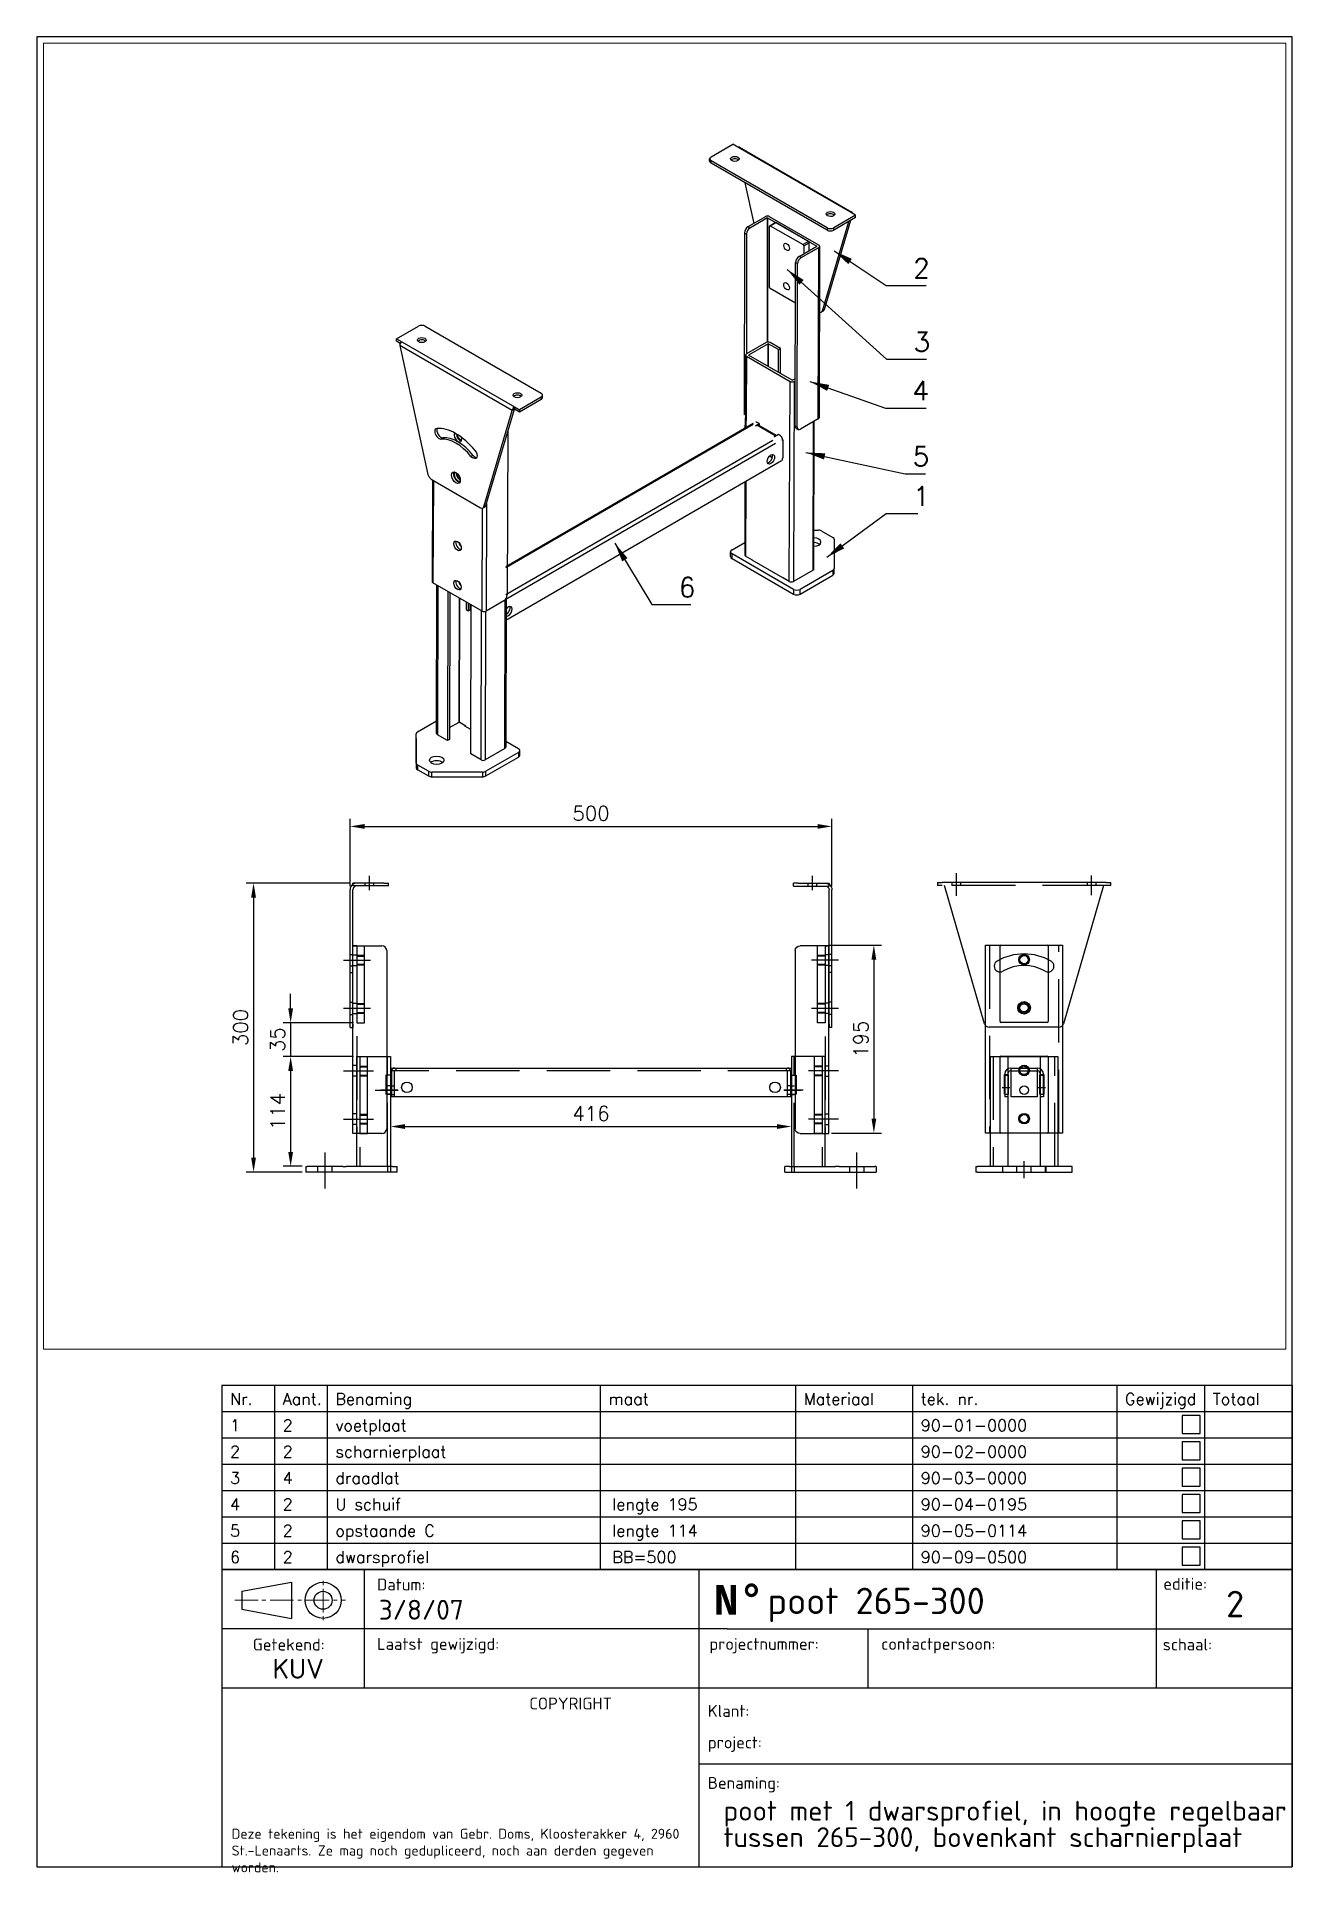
# Paper-space layout 'A4 Ver' of a CAD drawing. Extents: x 549 to 739, y -3 to 275.
# The model-space entities are those that its viewports show. They can reach past a viewport. Long polylines and large blocks are cut down to what shows.
import ezdxf
from ezdxf.enums import TextEntityAlignment as Align

# ---------------------------------------------------------------- set-up
doc = ezdxf.new("R2010")
doc.units = 0
doc.header["$LTSCALE"] = 0.2
doc.linetypes.add('Aslijn', pattern=[28.575, 19.05, -3.175, 3.175, -3.175])
doc.linetypes.add('Streeplijn', pattern=[10, 7, -3])
doc.layers.get('0').update_dxf_attribs({"linetype": 'CONTINUOUS'})
doc.layers.get('Defpoints').update_dxf_attribs({"linetype": 'CONTINUOUS'})
for name, color, linetype in [('70VOL', 5, 'CONTINUOUS'), ('draadlat', 212, 'CONTINUOUS'), ('dwarsprofiel', 42, 'CONTINUOUS'), ('pootbeen', 75, 'CONTINUOUS'), ('scharnierplaat', 232, 'CONTINUOUS'), ('schuif', 180, 'CONTINUOUS')]:
    doc.layers.add(name, color=color, linetype=linetype)
doc.layers.add('View', color=9, linetype='CONTINUOUS', plot=False)
doc.styles.add('ISOCPEUR', font='isocpeur.ttf')
doc.styles.add('ROMAND', font='', dxfattribs={"height": 2})
doc.styles.add('ROMANS', font='romans.shx')
doc.styles.add('SIMPLEX', font='SIMPLEX', dxfattribs={"width": 0.75})
doc.styles.get('ROMAND').set_extended_font_data('romand.shx')
doc.dimstyles.new('1_OP_06$0', dxfattribs={"dimscale": 6, "dimtxt": 2.5, "dimasz": 2.5, "dimexe": 1.3, "dimexo": 0.6, "dimgap": 1, "dimtad": 1, "dimdec": 1, "dimdsep": 46, "dimtxsty": 'ROMANS', "dimcen": -1.5, "dimclrd": 150, "dimclre": 150, "dimclrt": 5, "dimadec": 0, "dimazin": 0, "dimtfac": 1, "dimtdec": 1, "dimtmove": 0, "dimatfit": 3, "dimfxl": 0, "dimtolj": 1, "dimtzin": 0, "dimarcsym": 0})
doc.dimstyles.new('1_OP_08$7', dxfattribs={"dimscale": 8, "dimtxt": 2.5, "dimasz": 2.5, "dimexe": 1.3, "dimexo": 0.6, "dimgap": 1, "dimtad": 1, "dimdec": 1, "dimdsep": 46, "dimtxsty": 'ROMANS', "dimcen": -1.5, "dimclrd": 150, "dimclre": 150, "dimclrt": 5, "dimadec": 0, "dimazin": 0, "dimtfac": 1, "dimtdec": 1, "dimtmove": 0, "dimatfit": 3, "dimfxl": 0, "dimtolj": 1, "dimtzin": 0, "dimarcsym": 0})

psp = doc.layouts.new('A4 Ver')

msp = doc.modelspace()

# ---------------------------------------------------------------- texts
at = {"layer": '70VOL', "color": 5, "char_height": 20, "attachment_point": 7, "style": 'ROMANS'}
for s, insert in [('\\A1;2', (838.45, 1793.94)), ('\\A1;3', (838.85, 1717.52)), ('\\A1;4', (837.65, 1666.87)), ('\\A1;5', (837.96, 1598.63)), ('\\A1;1', (838.29, 1557.48)), ('\\A1;6', (595.22, 1462.8))]:
    msp.add_mtext(s, dxfattribs=dict(at, insert=insert))

# ---------------------------------------------------------------- blocks, each defined once
blk = doc.blocks.new('ISO_A4')
for p, q in [((200, 287), (10, 287)), ((10, 287), (10, 10)), ((200, 10), (200, 287)), ((10, 10), (200, 10))]:
    blk.add_line(p, q)
blk = doc.blocks.new('titelhoek1')
for p, q in [((162.06, 45), (0.06, 45)), ((0.06, 45), (0.06, 0)), ((21.62, 45), (21.62, 36)), ((72.32, 0), (72.32, 45)), ((141.44, 45), (141.44, 36)), ((162.06, 45), (162.06, 0)), ((3.12, 41.69), (10.59, 43.05)), ((3.12, 41.69), (3.12, 38.96)), ((10.59, 43.05), (10.59, 37.59)), ((3.12, 38.96), (10.59, 37.59)), ((76.56, 36), (0.06, 36)), ((21.62, 36), (21.62, 27)), ((76.56, 36), (162.06, 36)), ((97.85, 36), (97.85, 27)), ((141.44, 36), (141.44, 27)), ((162.06, 27), (0.06, 27)), ((72.32, 15.59), (162.06, 15.59)), ((0.06, 0), (162.06, 0))]:
    blk.add_line(p, q)
at = {"lineweight": 9}
for p, q in [((15.39, 43.28), (15.39, 42.63)), ((15.39, 42.04), (15.39, 38.45)), ((2.04, 40.32), (5.55, 40.32)), ((6.12, 40.32), (6.72, 40.32)), ((7.37, 40.32), (10.93, 40.32)), ((11.55, 40.32), (12.15, 40.32)), ((12.78, 40.32), (16.31, 40.32)), ((16.96, 40.32), (17.53, 40.32)), ((18.15, 40.32), (18.81, 40.32)), ((15.39, 37.93), (15.39, 37.3))]:
    blk.add_line(p, q, dxfattribs=at)
for radius in [2.73, 1.36]:
    blk.add_circle((15.39, 40.32), radius)
at = {"style": 'ISOCPEUR'}
for s, p in [('Datum:', (23.56, 41.82)), ('editie:', (142.55, 41.92)), ('Getekend:', (4.75, 32.72)), ('Laatst gewijzigd:', (23.56, 32.82)), ('projectnummer:', (73.85, 32.82)), ('contactpersoon:', (99.86, 32.82)), ('schaal:', (142.46, 32.74)), ('COPYRIGHT ', (46.6, 23.8)), ('Klant:', (73.62, 22.67)), ('project:', (73.62, 17.91)), ('Benaming:', (73.62, 11.78))]:
    blk.add_text(s, height=1.8, dxfattribs=at).set_placement(p)
at = {"insert": (74.49, 42.64), "char_height": 4.5, "width": 5, "attachment_point": 1, "style": 'ROMAND'}
blk.add_mtext('{\\fMonospac821 BT|b1|i0|c0|p49;N°}', dxfattribs=at)
at = {"lineweight": 9, "insert": (1.56, 5.74), "char_height": 1.52, "width": 71.22, "attachment_point": 1, "style": 'ISOCPEUR'}
blk.add_mtext('Deze tekening is het eigendom van Gebr. Doms, Kloosterakker 4, 2960 St.-Lenaarts. Ze mag noch gedupliceerd, noch aan derden gegeven worden.', dxfattribs=at)
at = {"style": 'ISOCPEUR'}
for tag, height, p in [('TEKENINGNR', 4, (82.64, 37.03)), ('CREATING_DATE', 3, (23.82, 36.49)), ('MODIFICATION_TIME', 3, (23.82, 27.49)), ('PROJECTNR', 3, (73.74, 27.6)), ('CONTACTPERSOON', 3, (99.76, 27.6)), ('KLANTNAAM', 3, (82.92, 21.47)), ('PROJECTOMSCHRIJVING:', 3, (82.92, 16.68))]:
    blk.add_attdef(tag, text='', height=height, dxfattribs=at).set_placement(p, align=Align.BOTTOM_LEFT)
for tag, height, p in [('VERSIE', 4, (153.41, 36.56)), ('MADE_BY', 3, (11.64, 27.56)), ('SCHAAL', 3, (153.27, 27.56))]:
    blk.add_attdef(tag, text='', height=height, dxfattribs=at).set_placement(p, align=Align.BOTTOM_CENTER)
for tag, p in [('BENAMING1', (75.99, 6.97)), ('BENAMING2', (75.99, 2.97))]:
    blk.add_attdef(tag, p, '', height=3, dxfattribs=at)
blk = doc.blocks.new('stuklijst poten 0')
for p, q in [((-1097.3, 0), (0, 0)), ((-1097.3, 0), (-1097.3, -27)), ((-1043.3, 0), (-1043.3, -27)), ((-989.3, 0), (-989.3, -27)), ((-709.3, 0), (-709.3, -27)), ((-509.3, 0), (-509.3, -27)), ((-509.3, 0), (-509.3, -27)), ((-389.3, 0), (-389.3, -27)), ((-180, 0), (-180, -27)), ((-90, 0), (-90, -27)), ((0, 0), (0, -27)), ((-1097.3, -27), (0, -27))]:
    blk.add_line(p, q)
at = {"style": 'SIMPLEX'}
for s, p in [('Nr.', (-1088.8, -20.3)), ('Aant.', (-1034.8, -20.3)), ('Benaming', (-980.8, -20.3)), ('maat', (-700.8, -20.3)), ('Materiaal', (-500.8, -20.3)), ('tek. nr.', (-380.8, -20.3)), ('Gewijzigd', (-171.5, -20.3)), ('Totaal', (-81.5, -20.3))]:
    blk.add_text(s, height=12, dxfattribs=at).set_placement(p)
blk = doc.blocks.new('stuklijstpoten2')
for p, q in [((-1097.3, 0), (0, 0)), ((-1097.3, 0), (-1097.3, -27)), ((-1043.3, 0), (-1043.3, -27)), ((-989.3, 0), (-989.3, -27)), ((-709.3, 0), (-709.3, -27)), ((-509.3, 0), (-509.3, -27)), ((-509.3, 0), (-509.3, -27)), ((-389.3, 0), (-389.3, -27)), ((-180, 0), (-180, -27)), ((-90, 0), (-90, -27)), ((0, 0), (0, -27)), ((-1097.3, -27), (0, -27))]:
    blk.add_line(p, q)
blk.add_lwpolyline([(-94.3, -4.3), (-112.7, -4.3), (-112.7, -22.7), (-94.3, -22.7)], close=True)
at = {"style": 'SIMPLEX'}
for tag, p in [('1GENST{4.5}', (-1088.8, -20.3)), ('2GENST{4.5}', (-1034.8, -20.3)), ('5GENST{17.5}', (-980.8, -20.3)), ('14GENST{22.5}', (-697.9, -20.3)), ('9GENST{20}', (-500.8, -20.3)), ('15GENST{10}', (-380.8, -20.3)), ('17GENST{7.5}', (-81.5, -20.3))]:
    blk.add_attdef(tag, p, '', height=12, dxfattribs=at)
blk = doc.blocks.new('A$C4EBF2C44')
at = {"linetype": 'Aslijn'}
for p, q in [((20, 136.3), (20, 159.8)), ((160, 136.9), (160, 157.4))]:
    blk.add_line(p, q, dxfattribs=at)
for p, q in [((0, 150), (5, 150)), ((0, 150), (0, 147)), ((5, 147), (0, 147)), ((175, 150), (5, 150)), ((49, 3.6), (7.5, 147)), ((172.5, 147), (131, 3.6)), ((172.5, 147), (172.5, 147)), ((175, 150), (180, 150)), ((180, 147), (175, 147)), ((180, 147), (180, 150)), ((126.2, 0), (53.8, 0))]:
    blk.add_line(p, q)
at = {"linetype": 'Streeplijn'}
blk.add_line((175, 147), (5, 147), dxfattribs=at)
at = {"linetype": 'Streeplijn', "ltscale": 3.628447}
for p, q in [((15.5, 147), (15.5, 150)), ((24.5, 147), (24.5, 150)), ((155.5, 150), (155.5, 147)), ((164.5, 150), (164.5, 147))]:
    blk.add_line(p, q, dxfattribs=at)
blk.add_circle((90, 20), 6.5)
for centre, radius, start, end in [((65, 63.3), 6, 120, 300), ((90, 20), 56, 60, 120), ((90, 20), 44, 60, 120), ((115, 63.3), 6, 240, 60), ((53.8, 5), 5, 196.1254, 270), ((126.2, 5), 5, 270, 343.8746)]:
    blk.add_arc(centre, radius, start, end)
blk = doc.blocks.new('90040195A')
for p, q in [((13, 305), (9, 305)), ((9, 110), (9, 305)), ((9, 305), (39, 305)), ((44, 300), (44, 115)), ((13, 110), (9, 110)), ((39, 110), (13, 110))]:
    blk.add_line(p, q)
at = {"linetype": 'Streeplijn'}
blk.add_line((13, 305), (13, 110), dxfattribs=at)
at = {"linetype": 'Aslijn', "ltscale": 1.142718}
for p, q in [((-1, 290), (18.6, 290)), ((-1, 240), (18.6, 240)), ((-1, 175), (18.6, 175)), ((-1, 125), (18.6, 125))]:
    blk.add_line(p, q, dxfattribs=at)
at = {"linetype": 'Streeplijn', "ltscale": 1.142718}
for p, q in [((9, 295.5), (13, 295.5)), ((9, 284.5), (13, 284.5)), ((13, 180.5), (9, 180.5)), ((13, 169.5), (9, 169.5)), ((13, 130.5), (9, 130.5)), ((13, 119.5), (9, 119.5))]:
    blk.add_line(p, q, dxfattribs=at)
at = {"ltscale": 1.142718}
for p, q in [((9, 245.5), (13, 245.5)), ((9, 234.5), (13, 234.5))]:
    blk.add_line(p, q, dxfattribs=at)
for centre, start, end in [((39, 300), 0, 90), ((39, 115), 270, 0)]:
    blk.add_arc(centre, 5, start, end)
blk = doc.blocks.new('pootbeen 114a')
for p, q in [((53, 422.8), (53, 536.8)), ((88, 536.8), (88, 416.8)), ((0, 422.8), (1.5, 422.8)), ((0, 422.8), (0, 416.8)), ((38.5, 422.8), (1.5, 422.8)), ((38.5, 422.8), (42.1, 422.8)), ((90, 422.8), (42.1, 422.8)), ((90, 422.8), (95, 422.8)), ((95, 416.8), (95, 422.8)), ((95, 416.8), (0, 416.8))]:
    blk.add_line(p, q)
at = {"ltscale": 3.870205}
blk.add_line((53, 536.8), (88, 536.8), dxfattribs=at)
at = {"linetype": 'Streeplijn'}
for p, q in [((56, 536.8), (56, 422.8)), ((85, 422.8), (85, 536.8)), ((85, 422.8), (85, 416.8))]:
    blk.add_line(p, q, dxfattribs=at)
at = {"linetype": 'Aslijn', "ltscale": 1.142718}
blk.add_line((95.6, 501.8), (78.1, 501.8), dxfattribs=at)
at = {"ltscale": 1.142718}
for p, q in [((88, 506.3), (85, 506.3)), ((88, 497.3), (85, 497.3))]:
    blk.add_line(p, q, dxfattribs=at)
at = {"linetype": 'Streeplijn', "ltscale": 2.902758}
for p, q in [((12.5, 416.8), (12.5, 422.8)), ((27.5, 416.8), (27.5, 422.8))]:
    blk.add_line(p, q, dxfattribs=at)
at = {"linetype": 'Aslijn', "ltscale": 2.902758}
blk.add_line((20, 400), (20, 437.2), dxfattribs=at)
blk = doc.blocks.new('90-09-0500A')
for p, q in [((16, 22.5), (11, 22.5)), ((11, 22.5), (11, 3)), ((16, 30), (432, 30)), ((16, 30), (16, 22.5)), ((432, 30), (432, 22.5)), ((432, 22.5), (437, 22.5)), ((437, 22.5), (437, 3)), ((16, 3), (11, 3)), ((16, 3), (16, 0)), ((432, 0), (16, 0)), ((432, 3), (432, 0)), ((432, 3), (437, 3))]:
    blk.add_line(p, q)
at = {"linetype": 'Streeplijn'}
for p, q in [((432, 27), (16, 27)), ((17, 27), (17, 0)), ((20, 0), (20, 27)), ((21.5, 30), (21.5, 27)), ((426.5, 30), (426.5, 27)), ((428, 0), (428, 27)), ((431, 27), (431, 0)), ((17, 11.5), (20, 11.5)), ((17, 2.5), (20, 2.5)), ((431, 11.5), (428, 11.5)), ((431, 2.5), (428, 2.5))]:
    blk.add_line(p, q, dxfattribs=at)
at = {"linetype": 'Aslijn'}
for p, q in [((0, 7), (24, 7)), ((444.3, 7), (424, 7))]:
    blk.add_line(p, q, dxfattribs=at)
for centre in [(33, 10), (415, 10), (415, 10)]:
    blk.add_circle(centre, 5.5)
at = {"linetype": 'Streeplijn'}
for centre, start, end in [((20, 27), 90, 180), ((428, 27), 0, 90)]:
    blk.add_arc(centre, 3, start, end, dxfattribs=at)
blk = doc.blocks.new('A$C334307B7')
at = {"ltscale": 3.59389}
for p, q in [((0, 1), (0, 79)), ((50, 79), (50, 1))]:
    blk.add_line(p, q, dxfattribs=at)
blk.add_line((1, 80), (49, 80))
at = {"ltscale": 3.572625}
blk.add_line((49, 0), (1, 0), dxfattribs=at)
for centre in [(25, 65), (25, 15)]:
    blk.add_circle(centre, 4.25)
at = {"ltscale": 0.598278}
for centre, start, end in [((1, 79), 90, 180), ((49, 79), 0, 90), ((1, 1), 180, 270), ((49, 1), 270, 0)]:
    blk.add_arc(centre, 1, start, end, dxfattribs=at)
at = {"color": 3}
for centre in [(25, 65), (25, 15)]:
    blk.add_arc(centre, 5, 180, 90, dxfattribs=at)
blk = doc.blocks.new('pootbeen 114B')
for p, q in [((15, 412.1), (15, 526.1)), ((33, 526.1), (33, 412.1)), ((67, 412.1), (67, 526.1)), ((85, 526.1), (85, 412.1)), ((33, 507.6), (33.5, 507.6)), ((33.5, 507.6), (33.5, 487.1)), ((66.5, 487.1), (66.5, 507.6)), ((66.5, 507.6), (67, 507.6)), ((33.5, 487.1), (33, 487.1)), ((67, 487.1), (66.5, 487.1)), ((0, 412.1), (1.5, 412.1)), ((0, 412.1), (0, 406.1)), ((1.5, 406.1), (0, 406.1)), ((100, 412.1), (1.5, 412.1)), ((1.5, 406.1), (100, 406.1)), ((100, 406.1), (100, 412.1))]:
    blk.add_line(p, q)
at = {"ltscale": 3.655324}
blk.add_line((15, 526.1), (85, 526.1), dxfattribs=at)
at = {"linetype": 'Streeplijn'}
for p, q in [((18, 526.1), (18, 412.1)), ((82, 412.1), (82, 526.1))]:
    blk.add_line(p, q, dxfattribs=at)
at = {"linetype": 'Streeplijn', "ltscale": 3.789711}
for p, q in [((29.5, 487.1), (29.5, 507.6)), ((70.5, 507.6), (70.5, 487.1))]:
    blk.add_line(p, q, dxfattribs=at)
at = {"linetype": 'Streeplijn', "ltscale": 1.333188}
for p, q in [((29.5, 507.6), (33, 507.6)), ((67, 507.6), (70.5, 507.6))]:
    blk.add_line(p, q, dxfattribs=at)
at = {"linetype": 'Streeplijn', "ltscale": 0.19037}
for p, q in [((30, 487.1), (29.5, 487.1)), ((70.5, 487.1), (70, 487.1))]:
    blk.add_line(p, q, dxfattribs=at)
at = {"linetype": 'Streeplijn', "ltscale": 1.142718}
for p, q in [((30, 487.1), (33, 487.1)), ((67, 487.1), (70, 487.1))]:
    blk.add_line(p, q, dxfattribs=at)
at = {"linetype": 'Streeplijn', "ltscale": 2.902758}
for p, q in [((27.5, 412.1), (27.5, 406.1)), ((28, 406.1), (28, 412.1)), ((42.5, 406.1), (42.5, 412.1)), ((57.5, 406.1), (57.5, 412.1)), ((72, 412.1), (72, 406.1)), ((72.5, 412.1), (72.5, 406.1))]:
    blk.add_line(p, q, dxfattribs=at)
at = {"linetype": 'Aslijn', "ltscale": 2.902758}
blk.add_line((50, 400), (50, 417.6), dxfattribs=at)
at = {"ltscale": 3.419731}
blk.add_circle((50, 491.1), 4.5, dxfattribs=at)
at = {"ltscale": 0.000498378}
for centre, start, end in [((33, 508.1), 90, 180), ((67, 508.1), 0, 90)]:
    blk.add_arc(centre, 0.001, start, end, dxfattribs=at)
blk = doc.blocks.new('A$C72246AC3')
at = {"ltscale": 3.620644}
blk.add_line((4.2, 80), (4.2, 0), dxfattribs=at)
at = {"ltscale": 3.870343}
for p, q in [((4.2, 80), (12.2, 80)), ((4.2, 0), (12.2, 0))]:
    blk.add_line(p, q, dxfattribs=at)
at = {"ltscale": 3.59389}
blk.add_line((12.2, 0), (12.2, 80), dxfattribs=at)
at = {"linetype": 'Aslijn'}
for p, q in [((0, 65), (18.4, 65)), ((0, 15), (18.4, 15))]:
    blk.add_line(p, q, dxfattribs=at)
at = {"linetype": 'Streeplijn'}
for p, q in [((4.2, 70), (12.2, 70)), ((4.2, 69.2), (12.2, 69.2)), ((4.2, 60.7), (12.2, 60.7)), ((4.2, 60), (12.2, 60)), ((4.2, 20), (12.2, 20)), ((4.2, 19.2), (12.2, 19.2)), ((4.2, 10.7), (12.2, 10.7)), ((4.2, 10), (12.2, 10))]:
    blk.add_line(p, q, dxfattribs=at)
blk = doc.blocks.new('A$C764925F4')
at = {"linetype": 'Aslijn'}
for p, q in [((24.4, 142.6), (24.4, 157.4)), ((0, 20), (14.2, 20))]:
    blk.add_line(p, q, dxfattribs=at)
for p, q in [((4.4, 3.6), (4.4, 143.1)), ((7.4, 147), (7.4, 150)), ((39.4, 150), (7.4, 150)), ((39.4, 147), (7.4, 147)), ((7.4, 3.6), (7.4, 143.1)), ((39.4, 150), (44.4, 150)), ((44.4, 147), (39.4, 147)), ((44.4, 147), (44.4, 150)), ((4.4, 0), (4.4, 3.6)), ((4.4, 0), (7.4, 0)), ((7.4, 3.6), (7.4, 0))]:
    blk.add_line(p, q)
at = {"linetype": 'Streeplijn', "ltscale": 3.628447}
for p, q in [((19.9, 147), (19.9, 150)), ((28.9, 147), (28.9, 150)), ((4.4, 76), (7.4, 76)), ((4.4, 64), (7.4, 64)), ((4.4, 57.3), (7.4, 57.3)), ((4.4, 26.5), (7.4, 26.5)), ((4.4, 13.5), (7.4, 13.5))]:
    blk.add_line(p, q, dxfattribs=at)
for radius, start in [(6.9, 124.4174), (3.9, 90)]:
    blk.add_arc((11.3, 143.1), radius, start, 180)
at = {"linetype": 'Streeplijn'}
blk.add_arc((11.3, 143.1), 6.9, 90, 124.4174, dxfattribs=at)
blk = doc.blocks.new('A$C03F00B1E')
at = {"ltscale": 3.628286}
for p, q in [((2.6, 24), (2.6, 0)), ((5.6, 24), (5.6, 0)), ((39.6, 0), (39.6, 24)), ((42.6, 3), (42.6, 24))]:
    blk.add_line(p, q, dxfattribs=at)
for p, q in [((2.6, 22.5), (5.6, 22.5)), ((39.6, 22.5), (42.6, 22.5)), ((2.6, 3), (5.6, 3)), ((39.6, 3), (42.6, 3))]:
    blk.add_line(p, q)
at = {"ltscale": 3.732117}
for p, q in [((8.6, 30), (36.6, 30)), ((36.1, 0), (9.1, 0))]:
    blk.add_line(p, q, dxfattribs=at)
at = {"ltscale": 1.142337}
for p, q in [((8.6, 27), (9.1, 27)), ((36.1, 27), (36.6, 27))]:
    blk.add_line(p, q, dxfattribs=at)
at = {"ltscale": 3.731979}
for p, q in [((9.1, 0), (9.1, 30)), ((36.1, 30), (36.1, 0))]:
    blk.add_line(p, q, dxfattribs=at)
at = {"linetype": 'Streeplijn'}
blk.add_line((9.1, 27), (36.1, 27), dxfattribs=at)
at = {"ltscale": 0.19037}
blk.add_line((36.1, 30), (36.6, 30), dxfattribs=at)
at = {"linetype": 'Aslijn'}
for p, q in [((0, 10), (7.9, 10)), ((37, 10), (44.9, 10))]:
    blk.add_line(p, q, dxfattribs=at)
at = {"ltscale": 1.142718}
for p, q in [((5.6, 0), (2.6, 0)), ((42.6, 0), (39.6, 0)), ((42.6, 3), (42.6, 0))]:
    blk.add_line(p, q, dxfattribs=at)
blk.add_circle((22.6, 7), 4.5)
at = {"ltscale": 3.628286}
for centre, radius, start, end in [((8.6, 24), 6, 90, 180), ((8.6, 24), 3, 90, 180), ((36.6, 24), 6, 0, 90), ((36.6, 24), 3, 0, 90)]:
    blk.add_arc(centre, radius, start, end, dxfattribs=at)
blk = doc.blocks.new('90040195B')
for p, q in [((-1, 110), (-1, 305)), ((79, 305), (79, 110)), ((79, 110), (-1, 110))]:
    blk.add_line(p, q)
at = {"ltscale": 3.666539}
blk.add_line((-1, 305), (79, 305), dxfattribs=at)
at = {"linetype": 'Streeplijn'}
for p, q in [((3, 305), (3, 110)), ((75, 110), (75, 305))]:
    blk.add_line(p, q, dxfattribs=at)
for centre in [(39, 290), (39, 240), (39, 175), (39, 125)]:
    blk.add_circle(centre, 5.5)
blk = doc.blocks.new('*D28')
at = {"layer": '70VOL', "color": 150, "lineweight": -2}
for p, q in [((254.5, 1165.8), (146.1, 1165.8)), ((153.9, 1150.8), (153.9, 880.8)), ((204.5, 865.8), (146.1, 865.8))]:
    blk.add_line(p, q, dxfattribs=at)
at = {"layer": '70VOL', "color": 150}
for points in [[(151.4, 1150.8), (156.4, 1150.8), (153.9, 1165.8)], [(151.4, 880.8), (156.4, 880.8), (153.9, 865.8)]]:
    blk.add_solid(points, dxfattribs=at)
at = {"layer": 'Defpoints', "color": 0}
for p in [(258.1, 1165.8), (153.9, 865.8), (208.1, 865.8)]:
    blk.add_point(p, dxfattribs=at)
at = {"layer": '70VOL', "color": 5, "insert": (140.4, 1015.8), "char_height": 15, "attachment_point": 5, "rotation": 90, "style": 'ROMANS'}
blk.add_mtext('\\A1;300', dxfattribs=at)
blk = doc.blocks.new('*D29')
at = {"layer": '70VOL', "color": 150, "lineweight": -2}
for p, q in [((254.1, 1162.5), (254.1, 1232.4)), ((269.1, 1224.6), (739.1, 1224.6)), ((754.1, 1162.5), (754.1, 1232.4))]:
    blk.add_line(p, q, dxfattribs=at)
at = {"layer": '70VOL', "color": 150}
for points in [[(269.1, 1227.1), (269.1, 1222.1), (254.1, 1224.6)], [(739.1, 1227.1), (739.1, 1222.1), (754.1, 1224.6)]]:
    blk.add_solid(points, dxfattribs=at)
at = {"layer": 'Defpoints', "color": 0}
for p in [(754.1, 1224.6), (254.1, 1158.9), (754.1, 1158.9)]:
    blk.add_point(p, dxfattribs=at)
at = {"layer": '70VOL', "color": 5, "insert": (504.1, 1238.1), "char_height": 15, "attachment_point": 5, "style": 'ROMANS'}
blk.add_mtext('\\A1;500', dxfattribs=at)
blk = doc.blocks.new('*D30')
at = {"layer": '70VOL', "color": 150, "lineweight": -2}
for p, q in [((257.5, 985.8), (184.6, 985.8)), ((192.4, 970.8), (192.4, 886.8)), ((204.5, 871.8), (184.6, 871.8))]:
    blk.add_line(p, q, dxfattribs=at)
at = {"layer": '70VOL', "color": 150}
for points in [[(189.9, 970.8), (194.9, 970.8), (192.4, 985.8)], [(189.9, 886.8), (194.9, 886.8), (192.4, 871.8)]]:
    blk.add_solid(points, dxfattribs=at)
at = {"layer": 'Defpoints', "color": 0}
for p in [(261.1, 985.8), (192.4, 871.8), (208.1, 871.8)]:
    blk.add_point(p, dxfattribs=at)
at = {"layer": '70VOL', "color": 5, "insert": (178.9, 928.8), "char_height": 15, "attachment_point": 5, "rotation": 90, "style": 'ROMANS'}
blk.add_mtext('\\A1;114', dxfattribs=at)
blk = doc.blocks.new('*D31')
at = {"layer": '70VOL', "color": 150, "lineweight": -2}
for p, q in [((750.7, 1101.3), (805.4, 1101.3)), ((797.6, 1086.3), (797.6, 921.3)), ((753.7, 906.3), (805.4, 906.3))]:
    blk.add_line(p, q, dxfattribs=at)
at = {"layer": '70VOL', "color": 150}
for points in [[(795.1, 1086.3), (800.1, 1086.3), (797.6, 1101.3)], [(795.1, 921.3), (800.1, 921.3), (797.6, 906.3)]]:
    blk.add_solid(points, dxfattribs=at)
at = {"layer": 'Defpoints', "color": 0}
for p in [(747.1, 1101.3), (750.1, 906.3), (797.6, 906.3)]:
    blk.add_point(p, dxfattribs=at)
at = {"layer": '70VOL', "color": 5, "insert": (784.1, 1003.8), "char_height": 15, "attachment_point": 5, "rotation": 90, "style": 'ROMANS'}
blk.add_mtext('\\A1;195', dxfattribs=at)
blk = doc.blocks.new('*D32')
at = {"layer": '70VOL', "color": 150, "lineweight": -2}
for p, q in [((192.4, 1035.8), (192.4, 1050.8)), ((257.5, 1020.8), (184.6, 1020.8)), ((192.4, 1020.8), (192.4, 985.8)), ((257.5, 985.8), (184.6, 985.8)), ((192.4, 970.8), (192.4, 955.8))]:
    blk.add_line(p, q, dxfattribs=at)
at = {"layer": '70VOL', "color": 150}
for points in [[(189.9, 1035.8), (194.9, 1035.8), (192.4, 1020.8)], [(189.9, 970.8), (194.9, 970.8), (192.4, 985.8)]]:
    blk.add_solid(points, dxfattribs=at)
at = {"layer": 'Defpoints', "color": 0}
for p in [(261.1, 1020.8), (192.4, 985.8), (261.1, 985.8)]:
    blk.add_point(p, dxfattribs=at)
at = {"layer": '70VOL', "color": 5, "insert": (178.9, 1003.3), "char_height": 15, "attachment_point": 5, "rotation": 90, "style": 'ROMANS'}
blk.add_mtext('\\A1;35', dxfattribs=at)
blk = doc.blocks.new('*D22')
at = {"layer": '70VOL', "color": 150, "lineweight": -2}
for p, q in [((750.7, 1101.3), (805.4, 1101.3)), ((797.6, 1086.3), (797.6, 921.3)), ((753.7, 906.3), (805.4, 906.3))]:
    blk.add_line(p, q, dxfattribs=at)
at = {"layer": '70VOL', "color": 150}
for points in [[(795.1, 1086.3), (800.1, 1086.3), (797.6, 1101.3)], [(795.1, 921.3), (800.1, 921.3), (797.6, 906.3)]]:
    blk.add_solid(points, dxfattribs=at)
at = {"layer": 'Defpoints', "color": 0}
for p in [(747.1, 1101.3), (750.1, 906.3), (797.6, 906.3)]:
    blk.add_point(p, dxfattribs=at)
at = {"layer": '70VOL', "color": 5, "insert": (784.1, 1003.8), "char_height": 15, "attachment_point": 5, "rotation": 90, "style": 'ROMANS'}
blk.add_mtext('\\A1;195', dxfattribs=at)
blk = doc.blocks.new('*D24')
at = {"layer": '70VOL', "color": 150, "lineweight": -2}
for p, q in [((296.1, 940.2), (296.1, 905.3)), ((712.1, 940.2), (712.1, 905.3)), ((311.1, 913.1), (697.1, 913.1))]:
    blk.add_line(p, q, dxfattribs=at)
at = {"layer": '70VOL', "color": 150}
for points in [[(311.1, 915.6), (311.1, 910.6), (296.1, 913.1)], [(697.1, 915.6), (697.1, 910.6), (712.1, 913.1)]]:
    blk.add_solid(points, dxfattribs=at)
at = {"layer": 'Defpoints', "color": 0}
for p in [(296.1, 943.8), (712.1, 943.8), (712.1, 913.1)]:
    blk.add_point(p, dxfattribs=at)
at = {"layer": '70VOL', "color": 5, "insert": (504.1, 926.6), "char_height": 15, "attachment_point": 5, "style": 'ROMANS'}
blk.add_mtext('\\A1;416', dxfattribs=at)

# ---------------------------------------------------------------- dimensions: what is measured, and where the dimension line sits
at = {"layer": '70VOL'}
for base, p1, p2, picture, middle in [((754.05, 1224.6), (254.05, 1158.9), (754.05, 1158.85), '*D29', (504.05, 1238.1)), ((712.05, 913.08), (296.05, 943.75), (712.05, 943.75), '*D24', (504.05, 926.58))]:
    dim = msp.add_linear_dim(base=base, p1=p1, p2=p2, dimstyle='1_OP_06$0', dxfattribs=at)
    dim.commit()
    dim.dimension.update_dxf_attribs({"geometry": picture, "text_midpoint": middle})
for base, p1, p2, picture, middle in [((153.8868, 865.7535), (258.0509, 1165.7955), (208.0509, 865.7535), '*D28', (140.3868, 1015.7745)), ((797.59, 906.25), (747.05, 1101.25), (750.05, 906.25), '*D31', (784.09, 1003.75)), ((797.59, 906.25), (747.05, 1101.25), (750.05, 906.25), '*D22', (784.09, 1003.75)), ((192.36, 871.75), (261.05, 985.75), (208.05, 871.75), '*D30', (178.86, 928.75))]:
    dim = msp.add_linear_dim(base=base, p1=p1, p2=p2, angle=90, dimstyle='1_OP_06$0', dxfattribs=at)
    dim.commit()
    dim.dimension.update_dxf_attribs({"geometry": picture, "text_midpoint": middle})
dim = msp.add_linear_dim(base=(192.359, 985.7535), p1=(261.0509, 1020.7955), p2=(261.0509, 985.7535), angle=90, dimstyle='1_OP_06$0', dxfattribs=at)
dim.commit()
dim.dimension.update_dxf_attribs({"geometry": '*D32', "text_midpoint": (192.359, 1003.2745), "dimtype": 160})

# ---------------------------------------------------------------- linework, layer by layer
at = {"layer": '70VOL'}
for p, q in [((628.64, 1919.52), (651.24, 1932.6)), ((656.55, 1929.53), (651.24, 1932.6)), ((656.55, 1929.53), (656.55, 1929.53)), ((773.37, 1862.09), (656.55, 1929.53)), ((656.55, 1929.53), (656.55, 1929.53)), ((658.04, 1929.68), (774.87, 1862.24)), ((627.18, 1915.03), (627.18, 1917.48)), ((628.65, 1912.98), (628.65, 1915.43)), ((749.01, 1845.94), (628.65, 1915.43)), ((749.01, 1843.49), (628.65, 1912.98)), ((673.23, 1850.58), (664.09, 1892.52)), ((685.17, 1857.49), (666.81, 1846.86)), ((687.29, 1856.26), (668.93, 1845.63)), ((687.15, 1727.34), (687.29, 1856.26)), ((687.29, 1856.26), (687.15, 1727.34)), ((687.29, 1856.26), (738.27, 1826.83)), ((740.39, 1828.06), (689.41, 1857.49)), ((689.64, 1848.14), (695.29, 1851.41)), ((690.14, 1848.09), (695.79, 1851.36)), ((729.77, 1831.74), (695.79, 1851.36)), ((771.19, 1852.24), (743.89, 1759.58)), ((773.31, 1853.46), (746, 1760.81)), ((778.68, 1859.02), (756.08, 1845.94)), ((778.68, 1856.57), (756.08, 1843.49)), ((773.37, 1862.09), (773.37, 1862.09)), ((778.68, 1859.02), (773.37, 1862.09)), ((773.37, 1862.09), (773.37, 1862.09)), ((773.37, 1862.09), (773.37, 1862.09)), ((775.49, 1860.86), (775.49, 1860.86)), ((775.49, 1860.86), (775.49, 1860.86)), ((778.68, 1856.57), (778.68, 1859.02)), ((663.27, 1840.74), (663.07, 1651.79)), ((663.27, 1840.74), (665.4, 1839.51)), ((665.4, 1839.51), (665.26, 1715.03)), ((668.93, 1845.63), (666.81, 1846.86)), ((689.36, 1784.03), (689.43, 1847.68)), ((690.14, 1848.09), (724.12, 1828.47)), ((729.77, 1831.74), (724.12, 1828.47)), ((724.83, 1827.24), (730.48, 1830.51)), ((730.47, 1822.32), (730.48, 1830.51)), ((749.01, 1845.94), (749.01, 1843.49)), ((756.08, 1843.49), (756.08, 1845.94)), ((715.85, 1640.19), (716.37, 1810.08)), ((716.37, 1810.08), (718.5, 1808.85)), ((719.91, 1816.2), (738.27, 1826.83)), ((722.03, 1814.98), (719.91, 1816.2)), ((722.03, 1814.98), (740.39, 1825.6)), ((724.83, 1827.24), (724.82, 1819.05)), ((738.27, 1826.83), (738.27, 1826.83)), ((739.86, 1647.55), (740.39, 1825.6)), ((741.27, 1826.83), (740.74, 1648.77)), ((717.98, 1638.96), (718.5, 1808.85)), ((716.33, 1767.65), (690.07, 1782.81)), ((745.11, 1759.58), (742.99, 1758.35)), ((746, 1760.81), (743.89, 1759.58)), ((302.38, 1730.67), (324.98, 1743.75)), ((332.05, 1743.75), (452.41, 1674.25)), ((302.38, 1728.22), (302.38, 1730.67)), ((302.38, 1730.67), (307.69, 1727.6)), ((306.19, 1726.02), (302.38, 1728.22)), ((305.57, 1723.92), (334.79, 1589.98)), ((422.39, 1656.48), (305.57, 1723.92)), ((307.69, 1727.6), (424.51, 1660.15)), ((307.69, 1727.6), (307.69, 1727.6)), ((307.69, 1727.6), (307.69, 1727.6)), ((307.69, 1727.6), (307.69, 1727.6)), ((685.74, 1726.88), (665.26, 1715.03)), ((687.86, 1725.66), (667.38, 1713.8)), ((687.86, 1725.66), (687.84, 1701.99)), ((687.84, 1701.99), (687.86, 1725.66)), ((698.48, 1719.52), (687.86, 1725.66)), ((700.6, 1720.75), (689.98, 1726.88)), ((698.46, 1695.86), (698.48, 1719.52)), ((698.48, 1719.52), (700.6, 1720.75)), ((700.57, 1694.64), (700.6, 1720.75)), ((664.38, 1713.8), (664.33, 1652.51)), ((665.27, 1712.57), (665.21, 1653.03)), ((665.27, 1712.57), (710.58, 1686.41)), ((712.7, 1687.64), (667.38, 1713.8)), ((667.38, 1713.8), (667.38, 1713.8)), ((709.85, 1478.85), (710.58, 1686.41)), ((712.7, 1687.64), (716.24, 1689.69)), ((714.82, 1686.41), (714.09, 1478.85)), ((714.82, 1686.41), (716.24, 1687.23)), ((395.03, 1557.65), (424.51, 1657.7)), ((424.51, 1657.7), (422.39, 1656.48)), ((424.51, 1660.15), (424.51, 1657.7)), ((424.51, 1657.7), (424.51, 1660.15)), ((424.51, 1657.7), (424.51, 1660.15)), ((424.51, 1660.15), (424.51, 1660.15)), ((424.51, 1660.15), (429.82, 1657.09)), ((424.51, 1660.15), (424.51, 1660.15)), ((429.82, 1654.64), (424.51, 1657.7)), ((424.51, 1657.7), (424.51, 1657.7)), ((424.51, 1657.7), (424.51, 1657.7)), ((452.42, 1670.17), (429.82, 1657.09)), ((452.42, 1667.72), (429.82, 1654.64)), ((452.42, 1670.17), (452.42, 1667.72)), ((453.88, 1669.76), (453.88, 1672.21)), ((392.91, 1556.42), (422.39, 1656.48)), ((672.49, 1642.69), (415.75, 1494.08)), ((672.49, 1641.67), (415.75, 1493.05)), ((429.82, 1657.09), (429.82, 1654.64)), ((665.21, 1653.03), (663.07, 1651.79)), ((664.48, 1652.6), (663.8, 1637.66)), ((665.21, 1653.03), (664.69, 1638.17)), ((674.81, 1640.56), (678.7, 1642.8)), ((675.17, 1640.35), (674.81, 1640.56)), ((676.22, 1640.96), (675.17, 1640.35)), ((695.34, 1629.93), (676.22, 1640.96)), ((678.7, 1642.8), (676.57, 1644.03)), ((696.57, 1630.23), (677.72, 1641.11)), ((678.7, 1642.8), (678.69, 1640.55)), ((717.98, 1638.96), (715.85, 1640.19)), ((739.86, 1647.55), (721.5, 1636.92)), ((734.57, 1490.7), (734.91, 1644.68)), ((735.45, 1491.92), (735.79, 1645.19)), ((348.32, 1626.66), (350.44, 1627.89)), ((695.42, 1622.21), (415.71, 1460.3)), ((415.72, 1465.21), (692.6, 1625.48)), ((417.66, 1634.46), (417.14, 1464.82)), ((694.28, 1629.31), (695.34, 1629.93)), ((694.64, 1629.11), (694.28, 1629.31)), ((698.52, 1631.36), (694.64, 1629.11)), ((700.64, 1630.13), (698.52, 1631.36)), ((702.76, 1625.23), (702.77, 1626.46)), ((703.12, 1625.44), (702.76, 1625.23)), ((702.77, 1626.07), (703.12, 1625.87)), ((703.12, 1625.87), (703.1, 1606.67)), ((716.88, 1637.9), (719.01, 1636.67)), ((379.47, 1608.67), (381.59, 1609.9)), ((701.84, 1603.91), (415.69, 1438.27)), ((692.21, 1607.24), (689.28, 1608.94)), ((702.74, 1606.87), (703.1, 1607.08)), ((703.1, 1606.67), (702.74, 1606.87)), ((702.74, 1604.43), (702.74, 1606.87)), ((338.18, 1585.07), (389.5, 1555.44)), ((339.59, 1584.26), (339.14, 1478.73)), ((340.47, 1583.75), (340.02, 1477.5)), ((663.74, 1581.85), (663.65, 1506.24)), ((664.62, 1582.36), (664.54, 1505.01)), ((391, 1448.07), (391.45, 1554.99)), ((392.01, 1555.19), (394.13, 1556.42)), ((395.03, 1557.65), (392.91, 1556.42)), ((395.7, 1559.93), (395.24, 1448.07)), ((735.49, 1531.99), (740.19, 1531.99)), ((743.72, 1531.14), (754.95, 1524.66)), ((648.91, 1504.62), (648.92, 1509.51)), ((650.38, 1511.55), (663.67, 1519.24)), ((650.38, 1502.57), (650.39, 1507.46)), ((714.11, 1470.67), (650.39, 1507.46)), ((756.42, 1522.62), (756.49, 1492.31)), ((650.38, 1502.57), (714.1, 1465.78)), ((671.62, 1500.92), (664.54, 1505.01)), ((703.12, 1482.73), (671.26, 1501.13)), ((734.57, 1490.7), (714.09, 1478.85)), ((755.03, 1490.26), (721.18, 1470.67)), ((755.03, 1490.26), (755.02, 1485.37)), ((756.48, 1487.41), (756.49, 1492.3)), ((391, 1448.07), (340.02, 1477.5)), ((343.75, 1321.06), (344.09, 1475.15)), ((344.97, 1474.64), (344.63, 1319.83)), ((355.59, 1468.51), (355.25, 1313.7)), ((357.71, 1467.29), (357.37, 1314.93)), ((709.85, 1478.85), (702.77, 1482.94)), ((714.11, 1470.67), (714.1, 1465.78)), ((721.18, 1465.78), (755.02, 1485.37)), ((721.18, 1465.78), (721.18, 1470.67)), ((367.23, 1332.91), (367.54, 1461.61)), ((367.54, 1461.61), (367.23, 1332.91)), ((374.46, 1457.62), (374.45, 1449.59)), ((374.45, 1449.59), (376.57, 1448.36)), ((376.58, 1456.39), (376.57, 1448.36)), ((376.57, 1448.36), (378.34, 1449.38)), ((378.34, 1448.97), (377.98, 1449.18)), ((378.35, 1455.37), (378.34, 1448.97)), ((379.32, 1299.8), (379.66, 1454.61)), ((389.94, 1293.67), (390.28, 1448.48)), ((413.6, 1458.7), (395.24, 1448.07)), ((414.66, 1305.53), (415, 1459.84)), ((415.88, 1460.98), (415.54, 1306.75)), ((394.53, 1447.76), (394.19, 1293.67)), ((324.17, 1322.72), (343.76, 1334.07)), ((322.7, 1315.79), (322.71, 1320.69)), ((322.7, 1315.78), (322.71, 1320.68)), ((322.7, 1315.78), (322.77, 1285.48)), ((322.77, 1290.37), (322.71, 1320.68)), ((355.25, 1313.7), (344.63, 1319.83)), ((357.37, 1314.93), (355.25, 1313.7)), ((357.38, 1327.22), (367.23, 1332.91)), ((374.31, 1328.83), (367.23, 1332.91)), ((373.25, 1328.62), (373.95, 1329.03)), ((379.35, 1325.1), (373.25, 1328.62)), ((374.31, 1328.01), (374.31, 1328.83)), ((389.94, 1293.67), (379.32, 1299.8)), ((414.66, 1305.53), (394.19, 1293.67)), ((394.96, 1276.95), (428.81, 1296.54)), ((428.82, 1301.44), (394.97, 1281.85)), ((415.55, 1313.18), (428.81, 1305.53)), ((428.82, 1301.44), (428.81, 1296.54)), ((430.27, 1298.58), (430.28, 1303.48)), ((322.77, 1290.37), (322.77, 1285.48)), ((324.24, 1283.43), (324.24, 1288.33)), ((335.47, 1281.85), (324.24, 1288.33)), ((324.24, 1283.43), (335.47, 1276.95)), ((335.47, 1281.85), (335.47, 1276.95)), ((339, 1276.1), (339.01, 1281)), ((391.44, 1281), (339.01, 1281)), ((391.44, 1281), (391.43, 1276.1)), ((394.96, 1276.95), (394.97, 1281.85)), ((339, 1276.1), (391.43, 1276.1))]:
    msp.add_line(p, q, dxfattribs=at)
msp.add_arc((424.51, 1657.7), 0.000816, 210.06401, 201.80141, dxfattribs=at)
for centre, major_axis, ratio, start_param, end_param in [((656.54, 1927.08), (1.5, 2.6), 0.5758617, 0, 0.7853982), ((632.18, 1917.48), (-5, 0.01), 0.5780931, -0.7834645, 0.7873319), ((632.18, 1915.03), (-5, 0.01), 0.5780931, 0, 0.7873319), ((653.39, 1915.03), (-4.5, 0.01), 0.5780931, 3.631445, 5.793333), ((687.29, 1856.26), (-3, 0), 0.5780931, 3.9289245, 5.4997209), ((690.14, 1847.27), (-0.501, 0.865), 0.5780931, -0.7873319, 0.7834645), ((695.79, 1850.54), (-0.501, 0.865), 0.5780931, -0.7873319, 0), ((752.51, 1857.8), (-4.5, 0.01), 0.5780931, 3.631445, 5.793333), ((773.37, 1859.64), (1.5, 2.6), 0.5758617, -0.7853982, 0.7853982), ((666.8, 1842.78), (2.5, 4.33), 0.5758617, 0.7853982, 2.3561945), ((668.93, 1841.55), (2.5, 4.33), 0.5758617, 0.7853982, 2.3561945), ((729.77, 1830.92), (-0.501, 0.865), 0.5780931, 3.9250571, 5.4958534), ((752.54, 1847.98), (-5, 0.01), 0.5780931, 0.7873319, 2.3581282), ((752.54, 1845.54), (-5, 0.01), 0.5780931, 0.7873319, 2.3581282), ((719.9, 1812.12), (2.5, 4.33), 0.5758617, 0.7853982, 2.3561945), ((722.03, 1810.9), (2.5, 4.33), 0.5758617, 0.7853982, 2.3561945), ((724.12, 1827.65), (-0.501, 0.865), 0.5780931, 3.9250571, 5.4958534), ((738.27, 1826.83), (-3, 0), 0.5780931, 2.3581282, 3.9289245), ((690.07, 1783.62), (-0.501, 0.865), 0.5780931, 0.7834645, 2.3542608), ((740.49, 1762.68), (-2.5, 4.33), 0.5780931, 2.5565687, 3.6436156), ((742.6, 1763.91), (-2.5, 4.33), 0.5780931, 3.1415927, 3.6436156), ((328.52, 1741.7), (-5, 0.01), 0.5780931, 3.9289245, 5.4997209), ((307.69, 1725.15), (1.5, 2.6), 0.5758617, 0.7853982, 2.3561945), ((328.54, 1726.99), (-4.5, 0.01), 0.5780931, 3.631445, 5.793333), ((667.39, 1713.8), (-3, 0), 0.5780931, -0.7834645, 0.7873319), ((687.86, 1725.66), (-3, 0), 0.5780931, 3.9289245, 5.4997209), ((712.7, 1687.64), (-3, 0), 0.5780931, 0.7873319, 2.3581282), ((424.51, 1657.7), (1.5, 2.6), 0.5758617, 0.7853982, 2.3561945), ((427.66, 1669.76), (-4.5, 0.01), 0.5780931, 3.631445, 5.793333), ((448.88, 1672.21), (-5, 0.01), 0.5780931, 2.3581282, 3.9289245), ((448.88, 1669.76), (-5, 0.01), 0.5780931, 2.3581282, 3.1415927), ((363.86, 1586.57), (-28.05, 48.47), 0.5780931, -1.3109306, -0.2637331), ((676.57, 1641.58), (-1.5, 2.6), 0.5780931, -0.7873319, 0), ((676.22, 1638.52), (1.5, 2.6), 0.5758617, 0, 0.7853982), ((719.38, 1642.23), (2.5, 4.33), 0.5758617, 2.3561945, 3.1415927), ((721.51, 1641), (2.5, 4.33), 0.5758617, 2.3561945, 3.9269908), ((737.74, 1648.78), (-3, 0), 0.5780931, 2.3581282, 3.1415927), ((346.2, 1632.13), (-3.23, 5.16), 0.5634388, -0.3280841, 2.8135086), ((348.32, 1633.35), (-3.01, 5.19), 0.5780931, 0.3535412, 2.8778596), ((363.86, 1586.57), (-22.04, 38.08), 0.5780931, -1.3109306, -0.2637331), ((365.98, 1587.8), (-22.04, 38.08), 0.5780931, -1.3109306, -0.2637331), ((366.03, 1628.6), (-2.76, 4.76), 0.5780931, 0.2117148, 4.3841554), ((368.14, 1629.82), (-2.76, 4.76), 0.5780931, 0.7838336, 2.746438), ((368.14, 1629.82), (-2.1, 3.62), 0.5780931, 0.7902891, 2.9938805), ((695.34, 1627.48), (1.5, 2.6), 0.5758617, 0.198646, 0.7853982), ((700.64, 1627.68), (-1.5, 2.6), 0.5780931, 3.9250571, 5.4958534), ((381.6, 1611.69), (-3.84, 4.35), 0.6257944, 1.7176136, 4.8592062), ((383.72, 1612.91), (-3.01, 5.19), 0.5780931, 1.830662, 2.7809542), ((688.62, 1606.86), (2.75, 4.76), 0.5758617, 3.5391736, 5.8856043), ((338.19, 1589.15), (-2.5, 4.33), 0.5780931, 1.0649059, 2.3542608), ((365.98, 1587.8), (-3.26, 5.63), 0.5780931, 0.3317813, 2.8098113), ((365.98, 1587.8), (-2.76, 4.76), 0.5780931, 0.127671, 3.0139216), ((368.1, 1589.03), (-2.76, 4.76), 0.5780931, 0.6959159, 2.4456767), ((368.1, 1589.03), (-2.1, 3.62), 0.5780931, 0.7244728, 2.4171199), ((389.51, 1559.52), (-2.5, 4.33), 0.5780931, 2.3542608, 3.6436156), ((391.63, 1560.75), (-2.5, 4.33), 0.5780931, 3.1415927, 3.6436156), ((740.19, 1529.1), (-5, 0.01), 0.5780931, 3.9289245, 4.7143227), ((751.42, 1522.62), (-5, 0.01), 0.5780931, 3.1435264, 3.9289245), ((367.69, 1517.05), (-2.76, 4.76), 0.5780931, 0.3951547, 2.746438), ((369.81, 1518.28), (-2.1, 3.62), 0.5780931, 0.9825373, 2.1590553), ((653.92, 1509.51), (-5, 0.01), 0.5780931, -0.7834645, 0.7873319), ((666.66, 1506.24), (-3, 0), 0.5780931, 0, 0.7873319), ((735.21, 1519.72), (-7.5, 0.01), 0.5780931, 1.6060227, 4.6771626), ((735.21, 1514.83), (-7.5, 0.01), 0.5780931, 3.7415348, 4.6771626), ((653.91, 1504.61), (-5, 0.01), 0.5780931, 0, 0.7873319), ((732.45, 1491.93), (-3, 0), 0.5780931, 2.3581282, 3.1415927), ((751.48, 1487.41), (-5, 0.01), 0.5780931, 2.3581282, 3.1415927), ((751.49, 1492.31), (-5, 0.01), 0.5780931, 2.3581282, 3.1435264), ((342.14, 1478.73), (-3, 0), 0.5780931, 0, 0.7873319), ((367.64, 1476.25), (-2.76, 4.76), 0.5780931, 0.3951547, 2.746438), ((369.76, 1477.48), (-2.1, 3.62), 0.5780931, 0.9825373, 2.1590553), ((711.97, 1480.07), (-3, 0), 0.5780931, 0.7873319, 2.3581282), ((717.64, 1472.72), (-5, 0.01), 0.5780931, 0.7873319, 2.3581282), ((393.12, 1449.3), (-3, 0), 0.5780931, 0.7873319, 2.3581282), ((413.61, 1462.78), (2.5, 4.33), 0.5758617, 3.9269908, 5.4977871), ((418.31, 1447.94), (2.75, 4.76), 0.5758617, 3.1883107, 7.8072636), ((416.19, 1449.17), (2.75, 4.76), 0.5758617, 3.8009126, 5.8856043), ((717.64, 1467.82), (-5, 0.01), 0.5780931, 0.7873319, 2.3581282), ((327.71, 1320.68), (-5, 0.01), 0.5780931, -0.7834645, 0.0019337), ((346.75, 1321.06), (-3, 0), 0.5780931, 0, 0.7873319), ((412.54, 1306.75), (-3, 0), 0.5780931, 2.3581282, 3.1415927), ((425.28, 1303.48), (-5, 0.01), 0.5780931, 2.3581282, 3.9289245), ((425.27, 1298.59), (-5, 0.01), 0.5780931, 2.3581282, 3.1415927), ((327.77, 1290.37), (-5, 0.01), 0.5780931, 0.0019337, 0.7873319), ((327.77, 1285.48), (-5, 0.01), 0.5780931, 0.0019337, 0.7873319), ((339, 1283.89), (-5, 0.01), 0.5780931, 0.7873319, 1.57273), ((339, 1279), (-5, 0.01), 0.5780931, 0.7873319, 1.57273), ((343.98, 1288.37), (-7.5, 0.01), 0.5780931, 3.7415348, 5.6832432), ((392.06, 1294.9), (-3, 0), 0.5780931, 0.7873319, 2.3581282), ((391.42, 1279), (-5, 0.01), 0.5780931, 1.57273, 2.3581282), ((391.43, 1283.89), (-5, 0.01), 0.5780931, 1.57273, 2.3581282)]:
    msp.add_ellipse(centre, major_axis=major_axis, ratio=ratio, start_param=start_param, end_param=end_param, dxfattribs=at)
for centre, major_axis, ratio in [((653.39, 1917.48), (-4.5, 0.01), 0.5780931), ((752.51, 1860.25), (-4.5, 0.01), 0.5780931), ((707.12, 1826.04), (2.1, -3.62), 0.5780931), ((707.07, 1785.24), (2.1, -3.62), 0.5780931), ((328.54, 1729.44), (4.5, -0.01), 0.5780931), ((427.67, 1672.21), (4.5, -0.01), 0.5780931), ((690.75, 1605.64), (-2.75, -4.76), 0.5758617), ((363.86, 1586.57), (-3.26, 5.63), 0.5780931), ((365.57, 1515.82), (-2.76, 4.76), 0.5780931), ((365.52, 1475.02), (-2.76, 4.76), 0.5780931), ((343.98, 1293.26), (-7.5, 0.01), 0.5780931)]:
    msp.add_ellipse(centre, major_axis=major_axis, ratio=ratio, dxfattribs=at)

# ---------------------------------------------------------------- block references
at = {"layer": 'draadlat'}
for name, p in [('A$C72246AC3', (256.88, 1020.8)), ('A$C334307B7', (928.48, 1021.25)), ('A$C72246AC3', (259.88, 905.8)), ('A$C334307B7', (928.48, 906.25))]:
    msp.add_blockref(name, p, dxfattribs=at)
at = {"layer": 'draadlat', "xscale": -1}
for p in [(751.22, 1020.75), (748.22, 905.75)]:
    msp.add_blockref('A$C72246AC3', p, dxfattribs=at)
at = {"layer": 'dwarsprofiel'}
for name, p in [('90-09-0500A', (280.05, 943.75)), ('A$C03F00B1E', (930.86, 943.75))]:
    msp.add_blockref(name, p, dxfattribs=at)
at = {"layer": 'pootbeen'}
for name, p in [('pootbeen 114a', (208.05, 448.94)), ('pootbeen 114B', (903.48, 459.65))]:
    msp.add_blockref(name, p, dxfattribs=at)
at = {"layer": 'pootbeen', "xscale": -1}
msp.add_blockref('pootbeen 114a', (800.05, 448.94), dxfattribs=at)
at = {"layer": 'scharnierplaat'}
for name, p in [('A$C764925F4', (249.66, 1015.8)), ('A$C4EBF2C44', (863.48, 1016.25))]:
    msp.add_blockref(name, p, dxfattribs=at)
at = {"layer": 'scharnierplaat', "xscale": -1}
msp.add_blockref('A$C764925F4', (758.45, 1015.75), dxfattribs=at)
at = {"layer": 'schuif'}
for name, p in [('90040195A', (248.07, 795.8)), ('90040195B', (914.48, 796.25)), ('90040195B', (914.48, 796.25))]:
    msp.add_blockref(name, p, dxfattribs=at)
at = {"layer": 'schuif', "xscale": -1}
msp.add_blockref('90040195A', (760.03, 795.75), dxfattribs=at)
msp.add_blockref('90040195A', (760.03, 795.75), dxfattribs=at)

msp.set_redraw_order([(e.dxf.handle, doc.entitydb.next_handle()) for e in msp.query("TEXT MTEXT ATTDEF DIMENSION ARC_DIMENSION")])  # texts and dimensions are drawn at this point

# ---------------------------------------------------------------- leaders
at = {"layer": '70VOL', "annotation_type": 0, "has_hookline": 1, "hookline_direction": 0}
for points, text_width in [([(756.24, 1822.04), (810.45, 1785.94), (830.45, 1785.94)], 13.33), ([(707.68, 1802.74), (810.85, 1709.52), (830.85, 1709.52)], 13.33), ([(731.31, 1686.39), (809.65, 1658.87), (829.65, 1658.87)], 14.29), ([(726.99, 1612.85), (829.96, 1590.63)], 13.33), ([(748.77, 1503.93), (810.29, 1549.48), (830.29, 1549.48)], 4.76), ([(528.86, 1518.53), (567.22, 1454.8), (587.22, 1454.8)], 12.38)]:
    msp.add_leader(points, dimstyle='1_OP_08$7', override={"dimgap": 1, "dimtad": 1}, dxfattribs=dict(at, text_width=text_width))

# ---------------------------------------------------------------- block references
at = {"lineweight": 0}
psp.add_blockref('ISO_A4', (539.43, -11.91), dxfattribs=at)
psp.add_blockref('titelhoek1', (577.37, -1.91)).add_auto_attribs({'TEKENINGNR': 'poot 265-300', 'BENAMING1': 'poot met 1 dwarsprofiel, in hoogte regelbaar', 'BENAMING2': 'tussen 265-300, bovenkant scharnierplaat', 'CREATING_DATE': '3/8/07', 'MADE_BY': 'KUV', 'VERSIE': '2'})
at = {"layer": 'draadlat', "xscale": 0.1476377952755903, "yscale": 0.1476377952755903, "zscale": 0.147637795275589}
psp.add_blockref('stuklijst poten 0', (739.43, 70.99), dxfattribs=at)
for p, values in [((739.43, 67.01), {'1GENST{4.5}': '1', '2GENST{4.5}': '2', '5GENST{17.5}': 'voetplaat', '15GENST{10}': '90-01-0000'}), ((739.43, 63.02), {'1GENST{4.5}': '2', '2GENST{4.5}': '2', '5GENST{17.5}': 'scharnierplaat', '15GENST{10}': '90-02-0000'}), ((739.43, 59.03), {'1GENST{4.5}': '3', '2GENST{4.5}': '4', '5GENST{17.5}': 'draadlat', '15GENST{10}': '90-03-0000'})]:
    psp.add_blockref('stuklijstpoten2', p, dxfattribs=at).add_auto_attribs(values)
at = {"layer": 'draadlat'}
ref = psp.add_blockref('stuklijstpoten2', (739.43, 55.05), dxfattribs=dict(at, xscale=0.1476377952755903, yscale=0.1476377952755903, zscale=0.147637795275589))
ref.add_attrib('1GENST{4.5}', '4', (578.68, 52.05), dxfattribs={"layer": '0', "height": 1.77, "style": 'SIMPLEX'})
ref.add_attrib('2GENST{4.5}', '2', (586.65, 52.05), dxfattribs={"layer": '0', "height": 1.77, "style": 'SIMPLEX'})
ref.add_attrib('5GENST{17.5}', 'U schuif', (594.62, 52.05), dxfattribs={"layer": '0', "height": 1.772, "style": 'SIMPLEX'})
ref.add_attrib('14GENST{22.5}', 'lengte 195', (636.53, 52.05), dxfattribs={"layer": '0', "height": 1.772, "style": 'SIMPLEX'})
ref.add_attrib('15GENST{10}', '90-04-0195', (683.21, 52.05), dxfattribs={"layer": '0', "height": 1.772, "style": 'SIMPLEX'})
ref = psp.add_blockref('stuklijstpoten2', (739.43, 51.06), dxfattribs=dict(at, xscale=0.1476377952755903, yscale=0.1476377952755903, zscale=0.147637795275589))
ref.add_attrib('1GENST{4.5}', '5', (578.68, 48.06), dxfattribs={"layer": '0', "height": 1.77, "style": 'SIMPLEX'})
ref.add_attrib('2GENST{4.5}', '2', (586.65, 48.06), dxfattribs={"layer": '0', "height": 1.77, "style": 'SIMPLEX'})
ref.add_attrib('5GENST{17.5}', 'opstaande C', (594.62, 48.06), dxfattribs={"layer": '0', "height": 1.7717, "style": 'SIMPLEX'})
ref.add_attrib('14GENST{22.5}', 'lengte 114', (636.53, 48.06), dxfattribs={"layer": '0', "height": 1.772, "style": 'SIMPLEX'})
ref.add_attrib('15GENST{10}', '90-05-0114', (683.21, 48.06), dxfattribs={"layer": '0', "height": 1.772, "style": 'SIMPLEX'})
ref = psp.add_blockref('stuklijstpoten2', (739.43, 47.08), dxfattribs=dict(at, xscale=0.1476377952755903, yscale=0.1476377952755903, zscale=0.147637795275589))
ref.add_attrib('1GENST{4.5}', '6', (578.68, 44.07), dxfattribs={"layer": '0', "height": 1.77, "style": 'SIMPLEX'})
ref.add_attrib('2GENST{4.5}', '2', (586.65, 44.07), dxfattribs={"layer": '0', "height": 1.77, "style": 'SIMPLEX'})
ref.add_attrib('5GENST{17.5}', 'dwarsprofiel', (594.62, 44.07), dxfattribs={"layer": '0', "height": 1.7717, "style": 'SIMPLEX'})
ref.add_attrib('14GENST{22.5}', 'BB=500', (636.53, 44.07), dxfattribs={"layer": '0', "height": 1.772, "style": 'SIMPLEX'})
ref.add_attrib('15GENST{10}', '90-09-0500', (683.21, 44.07), dxfattribs={"layer": '0', "height": 1.772, "style": 'SIMPLEX'})

# ---------------------------------------------------------------- viewports
at = {"layer": 'View'}
psp.add_viewport(center=(644.43, 175.26), size=(188, 197.668), view_center_point=(580.34, 1359.74), view_height=1355.453, dxfattribs=at)

doc.saveas('drawing.dxf')
